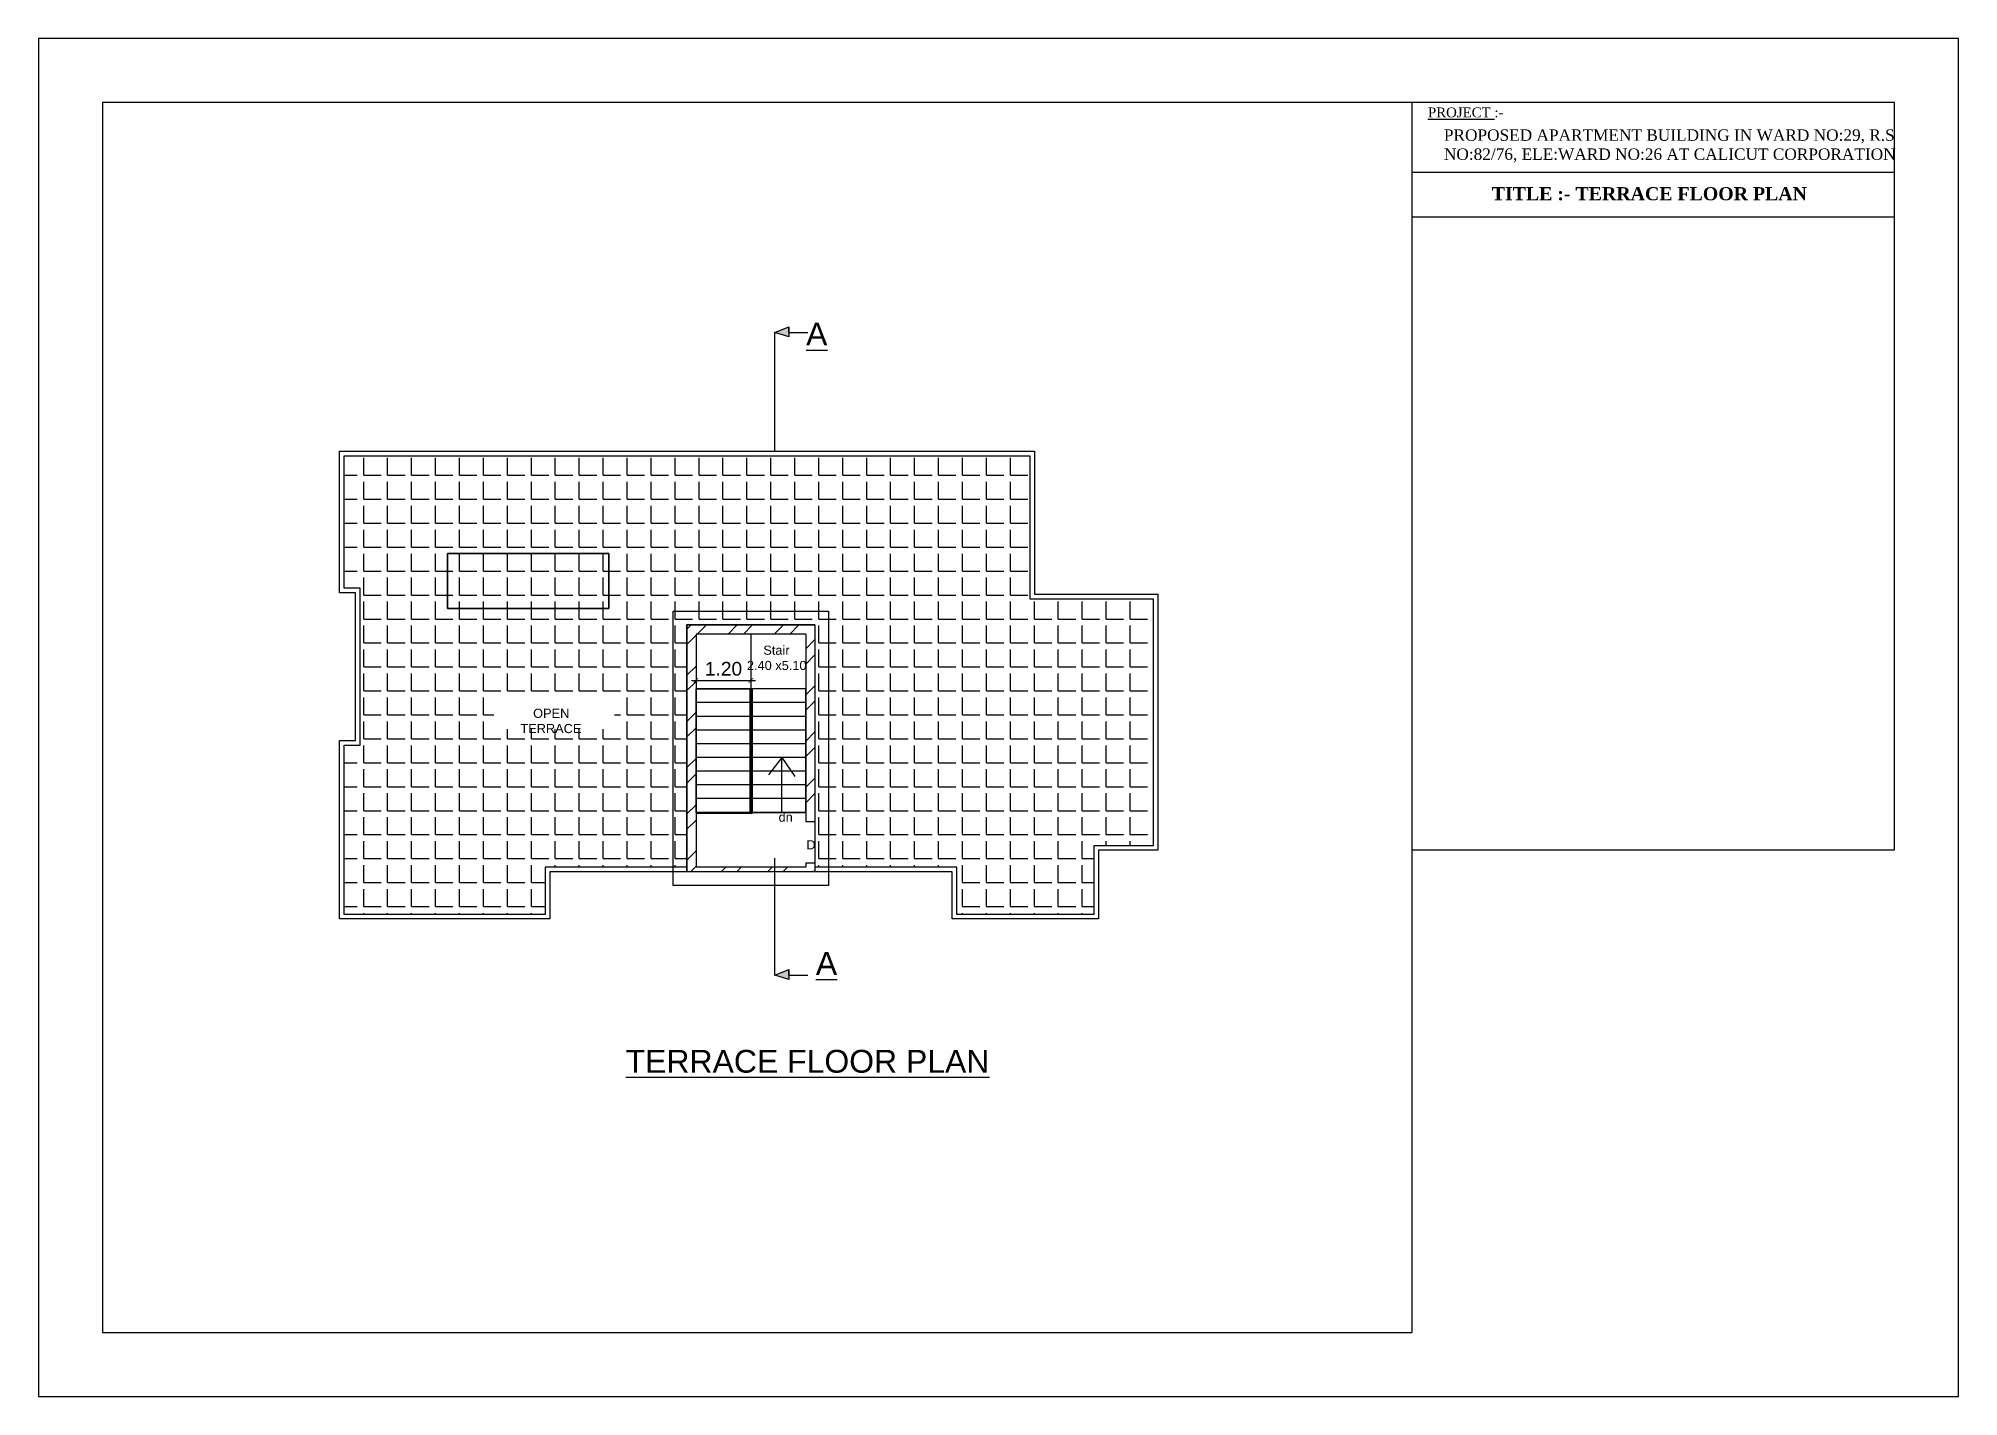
# Model space of a CAD drawing. Header units: metres. Extents: x -701442 to 358, y -36189 to 302.
# Drawn here: x 315.79 to 357.79, y 139.37 to 169.07 of the extents above; entities that cross this region are included whole.
import ezdxf

# ---------------------------------------------------------------- set-up
doc = ezdxf.new("R2010")
doc.units = ezdxf.units.M
doc.header["$MEASUREMENT"] = 0
for name, color, linetype, plot in [('BLK_1_FLR_3_BLT_UP_AREA', 7, 'Continuous', False), ('BLK_1_FLR_3_STAIR_1', 3, 'Continuous', False), ('BLK_1_FLR_3_STAIR_1_FLIGHT', 1, 'Continuous', False), ('SOLAR', 212, 'Continuous', False)]:
    doc.layers.add(name, color=color, linetype=linetype, plot=plot)
doc.styles.get("Standard").update_dxf_attribs({"font": 'ARIAL.TTF'})
doc.dimstyles.new('1-100', dxfattribs={"dimtxt": 0.2, "dimasz": 0.1, "dimexe": 5, "dimexo": 5, "dimgap": 0.1, "dimtad": 1, "dimzin": 0, "dimdsep": 46, "dimtxsty": 'Standard', "dimblk": 'ARCHTICK', "dimcen": 0.09, "dimdle": 0.1, "dimse1": 1, "dimse2": 1, "dimclrd": 8, "dimclre": 8, "dimclrt": 256, "dimadec": 0, "dimazin": 0, "dimtfac": 1, "dimtofl": 0, "dimtmove": 0, "dimatfit": 3, "dimldrblk": 'ARCHTICK', "dimfxl": 1, "dimtolj": 1, "dimtzin": 0, "dimarcsym": 0})

msp = doc.modelspace()

# ---------------------------------------------------------------- texts
at = {"ltscale": 3, "attachment_point": 1}
for s, insert, char_height, width in [('{\\fTimes New Roman|b0|i0|c0|p18;\\LPROJECT \\l:-}', (346.18302, 167.55515), 0.214978, 1.836251), ('{\\fTimes New Roman|b0|i0|c0|p18;PROPOSED APARTMENT BUILDING IN WARD NO:29, R.S NO:82/76, ELE:WARD NO:26 AT CALICUT CORPORATION}', (346.53222, 167.0766), 0.25, 10.2642017), ('{\\fTimes New Roman|b1|i0|c0|p18;TITLE :- TERRACE FLOOR PLAN}', (347.57861, 165.81371), 0.2872348, 9.9299057)]:
    msp.add_mtext(s, dxfattribs=dict(at, insert=insert, char_height=char_height, width=width))
at = {"attachment_point": 1}
for s, width, gutter_width, insert, char_height in [('\\pi5.5177;{\\LA}', 11.5024009, 1, (327.06409, 162.85209), 0.5), ('\\pi0.66528;Stair \\P\\pi0.30648;2.40 x5.10', 1.8963189, 2.5, (330.98036, 155.78754), 0.2), ('\\pi0.57047;OPEN \\P\\pi0.29141;TERRACE', 1.8963189, 2.5, (326.04051, 154.40794), 0.2), ('dn', 0.2636596, 2.5, (331.97907, 152.13669), 0.2), ('D', 0.2636596, 2.5, (332.5878, 151.53286), 0.2), ('\\pi5.5177;{\\LA}', 11.5024009, 1, (327.27703, 149.08799), 0.5), ('\\pi0.16128;{\\LTERRACE FLOOR PLAN}', 8.2055733, 2.5, (328.47372, 146.9478), 0.5)]:
    msp.add_mtext_dynamic_manual_height_columns(s, width=width, gutter_width=gutter_width, heights=[0], dxfattribs=dict(at, insert=insert, char_height=char_height))

# ---------------------------------------------------------------- blocks, each defined once
blk = doc.blocks.new('_ARCHTICK')
at = {"color": 0, "linetype": 'ByBlock', "const_width": 0.15}
blk.add_lwpolyline([(-0.5, -0.5), (0.5, 0.5)], dxfattribs=at)
blk = doc.blocks.new('*D77')
at = {"lineweight": -2, "transparency": 16777216}
blk.add_line((330.075, 155.027), (331.475, 155.027), dxfattribs=at)
at = {"layer": 'Defpoints', "color": 0, "transparency": 16777216}
for p in [(331.375, 155.027), (330.175, 154.841), (331.375, 154.841)]:
    blk.add_point(p, dxfattribs=at)
at = {"lineweight": -2, "transparency": 16777216, "xscale": 0.1, "yscale": 0.1, "zscale": 0.1, "rotation": 180}
blk.add_blockref('_ARCHTICK', (330.175, 155.027), dxfattribs=at)
at = {"lineweight": -2, "transparency": 16777216, "xscale": 0.1, "yscale": 0.1, "zscale": 0.1}
blk.add_blockref('_ARCHTICK', (331.375, 155.027), dxfattribs=at)
at = {"transparency": 16777216, "insert": (330.775, 155.28), "char_height": 0.3, "attachment_point": 5}
blk.add_mtext('\\A1;1.20', dxfattribs=at)

# ---------------------------------------------------------------- dimensions: what is measured, and where the dimension line sits
dim = msp.add_linear_dim(base=(331.3751, 155.02656), p1=(330.1751, 154.84103), p2=(331.3751, 154.84103), dimstyle='1-100', override={"dimtxt": 0.3, "dimtad": 3, "dimclrd": 256, "dimfxlon": 1, "dimarcsym": 2})
dim.commit()
dim.dimension.update_dxf_attribs({"geometry": '*D77', "text_midpoint": (330.7751, 155.27973)})

# ---------------------------------------------------------------- hatches: boundary and pattern name
h = msp.add_hatch(color=256)
h.dxf.hatch_style = 1
h.paths.add_polyline_path([(331.9001, 148.5826), (332.20146, 148.48395), (332.20146, 148.70352)])
h.paths.add_polyline_path([(332.20146, 162.53728), (332.20146, 162.75684), (331.9001, 162.63593)])
h = msp.add_hatch()
h.set_pattern_fill('ANGLE', color=256, scale=0.075)
h.set_pattern_definition([(0, (-5376.8551, -987.2502), (0, 0.523875), [0.381, -0.142875]), (90, (-5376.8551, -987.2502), (-0.523875, 0), [0.381, -0.142875])])
h.paths.add_polyline_path([(329.9751, 156.24103), (332.7751, 156.24103), (332.7751, 151.64103), (331.7751, 151.64103), (329.9751, 151.64103)], flags=16)
h.paths.add_polyline_path([(329.9751, 156.24103), (332.7751, 156.24103), (332.7751, 151.94103), (332.5751, 151.94103), (332.5751, 152.14103), (331.5251, 152.14103), (331.2251, 152.14103), (330.1751, 152.14103), (330.1751, 152.04103), (331.7751, 152.04103), (331.7751, 151.94103), (329.9751, 151.94103), (329.9751, 156.04103)], flags=0)
h.paths.add_polyline_path([(330.87144, 155.17899), (331.91427, 155.17899), (331.91427, 155.92952), (330.87144, 155.92952)], flags=0)
h.paths.add_polyline_path([(331.87831, 157.86953), (332.02664, 157.86953), (332.02664, 157.55008), (331.87831, 157.55008)], flags=16)
h.paths.add_polyline_path([(325.75283, 153.96134), (325.75283, 154.69517), (328.39399, 154.69517), (328.39399, 153.96134)], flags=16)
h.paths.add_polyline_path([(332.7751, 151.64103), (332.7751, 150.94103), (335.8751, 150.94103), (335.8751, 149.91103), (338.8751, 149.91103), (338.8751, 150.20245), (338.8751, 151.41103), (340.1751, 151.41103), (340.1751, 153.61103), (340.1751, 156.81103), (337.4751, 156.81103), (337.4751, 159.94103), (336.72262, 159.94103), (322.4751, 159.94103), (322.4751, 157.04103), (322.8251, 157.04103), (322.8251, 153.61103), (322.4751, 153.61103), (322.4751, 149.91103), (326.8751, 149.91103), (326.8751, 150.94103), (329.9751, 150.94103), (329.9751, 151.64103)])
h = msp.add_hatch()
h.set_pattern_fill('ANSI32', color=256, scale=0.075)
h.set_pattern_definition([(45, (-5376.8551, -987.2502), (-0.50513941, 0.50513941), []), (45, (-5376.51834, -987.2502), (-0.50513941, 0.50513941), [])])
h.paths.add_polyline_path([(332.7751, 156.24103), (329.9751, 156.24103), (329.9751, 156.04103), (329.9751, 150.84103), (332.7751, 150.84103), (332.7751, 150.94103), (330.1751, 150.94103), (330.1751, 156.04103), (331.5751, 156.04103), (332.5751, 156.04103), (332.5751, 151.94103), (332.7751, 151.94103)])

# ---------------------------------------------------------------- linework, layer by layer
for p, q in [((345.83017, 167.66577), (345.83017, 140.76577)), ((345.83017, 166.14388), (356.38986, 166.14388)), ((345.83017, 165.16312), (356.38986, 165.16312)), ((331.9001, 162.63593), (332.20146, 162.75684)), ((331.9001, 160.04103), (331.9001, 162.63593)), ((332.20146, 162.53728), (331.9001, 162.63593)), ((332.20146, 162.75684), (332.20146, 162.53728)), ((332.20146, 162.63593), (332.20146, 162.75684)), ((332.20146, 162.63593), (332.62305, 162.63593)), ((329.9751, 156.24103), (329.9751, 156.04103)), ((332.7751, 156.24103), (329.9751, 156.24103)), ((332.7751, 156.24103), (332.7751, 150.84103)), ((329.9751, 156.04103), (329.9751, 150.84103)), ((330.1751, 156.04103), (330.1751, 150.94103)), ((332.5251, 156.04103), (330.1751, 156.04103)), ((332.5751, 156.04103), (330.1751, 156.04103)), ((331.5751, 156.04103), (330.1751, 156.04103)), ((331.3751, 156.04103), (331.3751, 152.14103)), ((332.5751, 156.04103), (332.5751, 151.94103)), ((332.5751, 154.84103), (330.1751, 154.84103)), ((332.5751, 154.84103), (330.1751, 154.84103)), ((331.3501, 154.84103), (331.3501, 152.14103)), ((331.4001, 154.84103), (331.4001, 152.11603)), ((331.2251, 154.54103), (330.1751, 154.54103)), ((331.2251, 154.24103), (330.1751, 154.24103)), ((332.5751, 154.54103), (331.2251, 154.54103)), ((332.5751, 154.24103), (331.2251, 154.24103)), ((331.2251, 153.94103), (330.1751, 153.94103)), ((332.5751, 153.94103), (331.2251, 153.94103)), ((331.2251, 153.64103), (330.1751, 153.64103)), ((331.2251, 153.34103), (330.1751, 153.34103)), ((332.5751, 153.64103), (331.2251, 153.64103)), ((332.5751, 153.34103), (331.2251, 153.34103)), ((332.0501, 153.34103), (331.75733, 152.96494)), ((332.0501, 152.14103), (332.0501, 153.34103)), ((332.0501, 153.34103), (332.33573, 152.92326)), ((331.2251, 153.04103), (330.1751, 153.04103)), ((332.5751, 153.04103), (331.2251, 153.04103)), ((331.2251, 152.74103), (330.1751, 152.74103)), ((332.5751, 152.74103), (331.2251, 152.74103)), ((331.2251, 152.44103), (330.1751, 152.44103)), ((331.2251, 152.14103), (330.1751, 152.14103)), ((331.2251, 152.14103), (330.1751, 152.14103)), ((331.2251, 152.11603), (330.1751, 152.11603)), ((332.5751, 152.44103), (331.2251, 152.44103)), ((332.5751, 152.14103), (331.2251, 152.14103)), ((331.4001, 152.11603), (331.2251, 152.11603)), ((332.5751, 152.14103), (331.5251, 152.14103)), ((332.5751, 151.94103), (332.7751, 151.94103)), ((345.83017, 151.32492), (356.38986, 151.32492)), ((331.9001, 148.5826), (331.9001, 151.14103)), ((332.5751, 151.04103), (332.5751, 150.94103)), ((332.5751, 151.04103), (332.7751, 151.04103)), ((331.9001, 148.5826), (332.20146, 148.70352)), ((332.20146, 148.5826), (332.20146, 148.70352)), ((332.20146, 148.70352), (332.20146, 148.48395)), ((332.20146, 148.48395), (331.9001, 148.5826)), ((332.20146, 148.5826), (332.62305, 148.5826))]:
    msp.add_line(p, q)
for points in [[(315.78986, 139.36577), (357.78986, 139.36577), (357.78986, 169.06577), (315.78986, 169.06577)], [(326.9751, 150.84103), (326.9751, 149.81103), (322.3751, 149.81103), (322.3751, 153.71103), (322.7251, 153.71103), (322.7251, 156.94103), (322.3751, 156.94103), (322.3751, 160.04103), (337.5751, 160.04103), (337.5751, 156.91103), (340.2751, 156.91103), (340.2751, 151.31103), (338.9751, 151.31103), (338.9751, 149.81103), (335.7751, 149.81103), (335.7751, 150.84103)], [(331.7751, 150.54103), (329.6751, 150.54103), (329.6751, 156.54103), (333.0751, 156.54103), (333.0751, 150.54103)]]:
    msp.add_lwpolyline(points, close=True)
for points in [[(356.38986, 151.32492), (356.38986, 167.66577), (317.18986, 167.66577), (317.18986, 140.76577), (345.83017, 140.76577)], [(329.9751, 150.94103), (326.8751, 150.94103), (326.8751, 149.91103), (322.4751, 149.91103), (322.4751, 153.61103), (322.8251, 153.61103), (322.8251, 157.04103), (322.4751, 157.04103), (322.4751, 159.94103), (337.4751, 159.94103), (337.4751, 156.81103), (340.1751, 156.81103), (340.1751, 151.41103), (338.8751, 151.41103), (338.8751, 149.91103), (335.8751, 149.91103), (335.8751, 150.94103), (332.7751, 150.94103)], [(332.5751, 150.94103), (330.1751, 150.94103)]]:
    msp.add_lwpolyline(points)
at = {"layer": 'BLK_1_FLR_3_BLT_UP_AREA', "color": 2, "linetype": 'Continuous'}
msp.add_lwpolyline([(329.9751, 156.24103), (332.7751, 156.24103), (332.7751, 150.84103), (329.9751, 150.84103)], close=True, dxfattribs=at)
at = {"layer": 'BLK_1_FLR_3_STAIR_1', "linetype": 'Continuous'}
msp.add_lwpolyline([(329.9751, 156.24103), (332.7751, 156.24103), (332.7751, 150.84103), (329.9751, 150.84103)], close=True, dxfattribs=at)
at = {"layer": 'BLK_1_FLR_3_STAIR_1_FLIGHT', "linetype": 'Continuous'}
for points in [[(330.1751, 154.84103), (331.3751, 154.84103), (331.3751, 152.14103), (330.1751, 152.14103)], [(331.3751, 152.14103), (332.5751, 152.14103), (332.5751, 154.84103), (331.3751, 154.84103)]]:
    msp.add_lwpolyline(points, close=True, dxfattribs=at)
at = {"layer": 'SOLAR'}
for points in [[(324.73713, 157.80054), (328.27026, 157.80054), (328.27026, 156.60066), (324.73713, 156.60066)], [(324.73713, 156.60066), (328.27026, 156.60066), (328.27026, 157.80054), (324.73713, 157.80054)]]:
    msp.add_lwpolyline(points, close=True, dxfattribs=at)

msp.set_redraw_order([(e.dxf.handle, doc.entitydb.next_handle()) for e in msp.query("TEXT MTEXT ATTDEF DIMENSION ARC_DIMENSION")])  # texts and dimensions are drawn at this point

doc.saveas('drawing.dxf')
